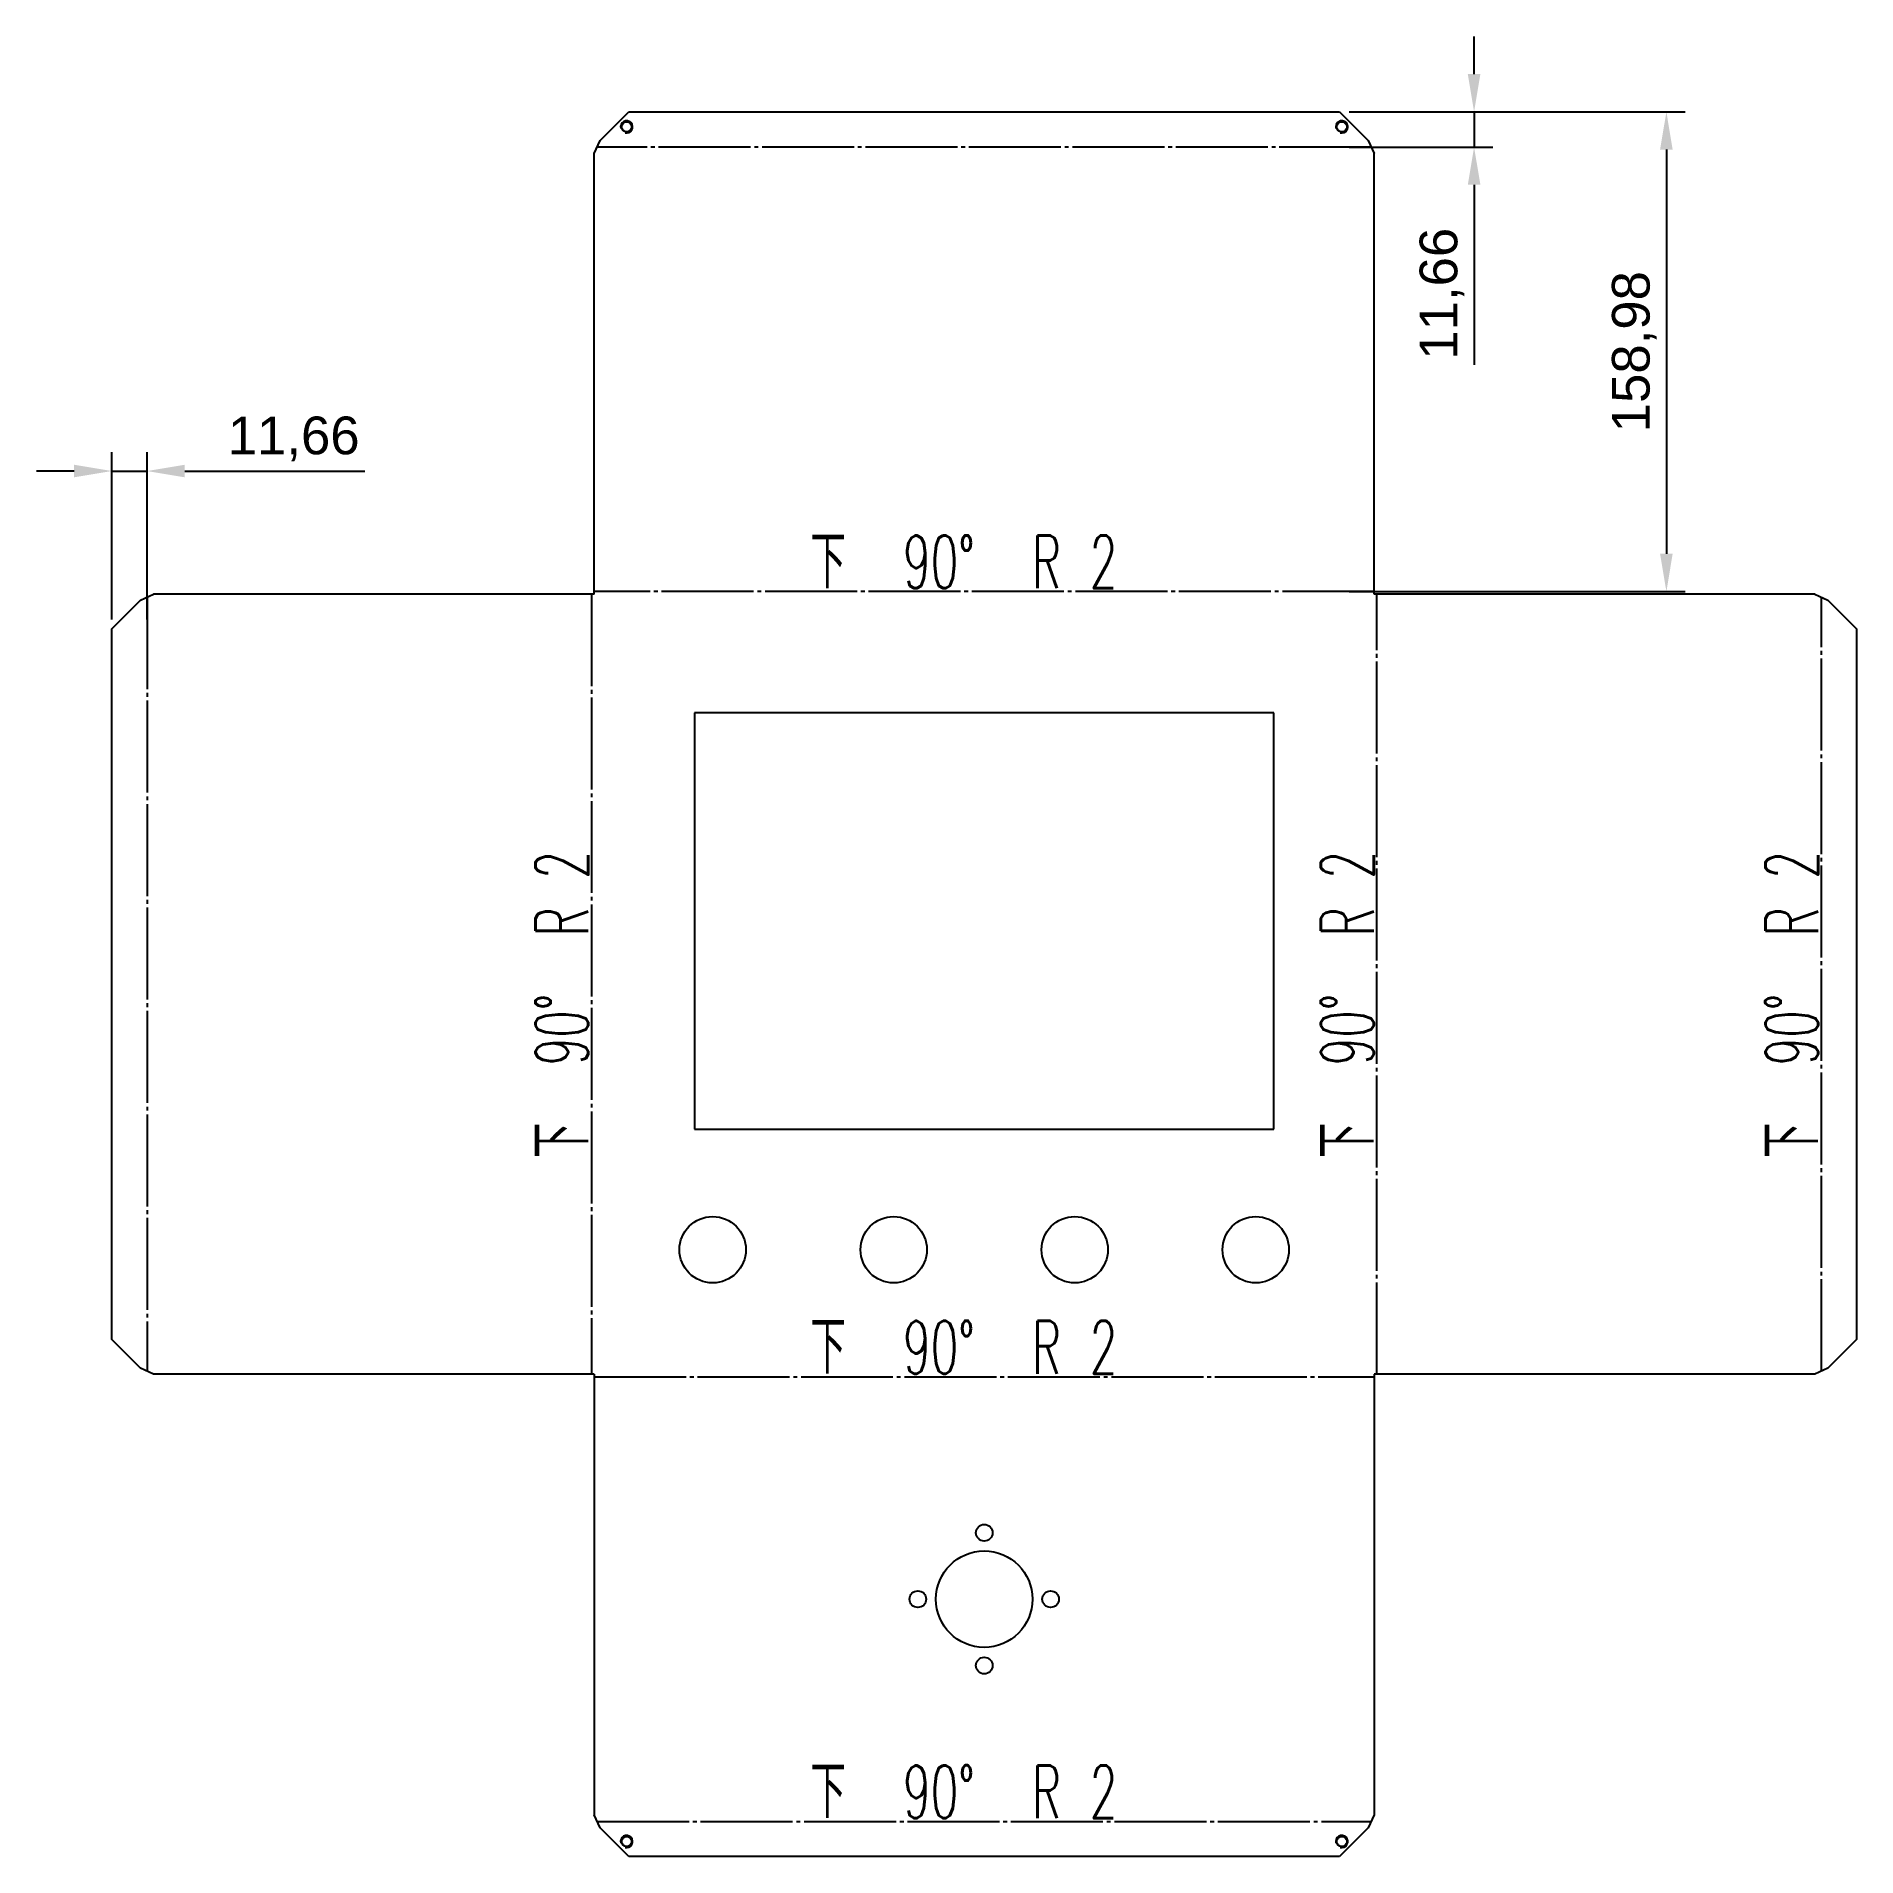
# Model space of a CAD drawing. Header units: millimetres. Extents: x -119 to 272154, y -82298 to 3601.
# Drawn here: x 4569 to 5172, y 2813 to 3417 of the extents above; entities that cross this region are included whole.
import ezdxf
from ezdxf.enums import TextEntityAlignment as Align

# ---------------------------------------------------------------- set-up
doc = ezdxf.new("R2010")
doc.units = ezdxf.units.MM
doc.linetypes.add('SLD-中心线', pattern=[34.29, 30.48, -1.27, 1.27, -1.27])
doc.linetypes.add('SLD-实线', pattern=[0])
doc.layers.add('标注线', color=3, linetype='Continuous', lineweight=18)
doc.styles.add('DIM', font='txt.shx', dxfattribs={"width": 0.8, "bigfont": 'bigfont.shx'})
doc.styles.add('SLDTEXTSTYLE7', font='TXT', dxfattribs={"width": 0.609091, "bigfont": 'bigfont'})
doc.styles.get("Standard").update_dxf_attribs({"font": 'arial.ttf'})
doc.dimstyles.new('ISO-25', dxfattribs={"dimscale": 5, "dimtxt": 2.5, "dimasz": 2.5, "dimexe": 1.25, "dimexo": 0.625, "dimtad": 1, "dimtxsty": 'Standard', "dimcen": 2.5, "dimadec": 0, "dimazin": 0, "dimtfac": 1, "dimtmove": 0, "dimatfit": 3, "dimfxl": 0, "dimarcsym": 0})

msp = doc.modelspace()

# ---------------------------------------------------------------- texts
at = {"color": 7, "linetype": 'Continuous', "char_height": 17.5, "attachment_point": 2, "style": 'SLDTEXTSTYLE7'}
for insert in [(4876.014, 3251.132), (4876.014, 2990.812), (4876.014, 2843.492)]:
    msp.add_mtext('\\M+189BA  90\\M+1818B  R 2', dxfattribs=dict(at, insert=insert))
at = {"color": 7, "linetype": 'Continuous', "char_height": 17.5, "attachment_point": 2, "rotation": 90, "style": 'SLDTEXTSTYLE7'}
for insert in [(4734.034, 3095.638), (4994.354, 3095.638), (5141.673, 3095.638)]:
    msp.add_mtext('\\M+189BA  90\\M+1818B  R 2', dxfattribs=dict(at, insert=insert))

# ---------------------------------------------------------------- blocks, each defined once
blk = doc.blocks.new('*D93')
at = {"color": 0, "lineweight": -2, "transparency": 16777216}
for p, q in [((4593.63, 3223.31), (4593.63, 3278.73)), ((4605.29, 3223.31), (4605.29, 3278.73)), ((4581.13, 3272.48), (4568.63, 3272.48)), ((4593.63, 3272.48), (4605.29, 3272.48)), ((4617.79, 3272.48), (4677.54, 3272.48))]:
    blk.add_line(p, q, dxfattribs=at)
at = {"color": 0, "transparency": 16777216}
for points in [[(4581.13, 3274.56), (4581.13, 3270.4), (4593.63, 3272.48)], [(4617.79, 3274.56), (4617.79, 3270.4), (4605.29, 3272.48)]]:
    blk.add_solid(points, dxfattribs=at)
at = {"layer": 'Defpoints', "color": 0, "transparency": 16777216}
for p in [(4605.29, 3272.48), (4593.63, 3220.19), (4605.29, 3220.19)]:
    blk.add_point(p, dxfattribs=at)
at = {"color": 0, "transparency": 16777216, "insert": (4653.91, 3283.12), "char_height": 12.5, "attachment_point": 5}
blk.add_mtext('11,66', dxfattribs=at)
blk = doc.blocks.new('*D94')
at = {"color": 0, "lineweight": -2, "transparency": 16777216}
for p, q in [((5045.13, 3404.03), (5045.13, 3416.53)), ((5003.69, 3391.53), (5051.38, 3391.53)), ((5045.13, 3391.53), (5045.13, 3379.87)), ((5003.69, 3379.87), (5051.38, 3379.87)), ((5045.13, 3367.37), (5045.13, 3307.63))]:
    blk.add_line(p, q, dxfattribs=at)
at = {"color": 0, "transparency": 16777216}
for points in [[(5043.05, 3404.03), (5047.22, 3404.03), (5045.13, 3391.53)], [(5043.05, 3367.37), (5047.22, 3367.37), (5045.13, 3379.87)]]:
    blk.add_solid(points, dxfattribs=at)
at = {"layer": 'Defpoints', "color": 0, "transparency": 16777216}
for p in [(5000.56, 3391.53), (5000.56, 3379.87), (5045.13, 3379.87)]:
    blk.add_point(p, dxfattribs=at)
at = {"color": 0, "transparency": 16777216, "insert": (5034.5, 3331.25), "char_height": 12.5, "attachment_point": 5, "rotation": 90}
blk.add_mtext('11,66', dxfattribs=at)
blk = doc.blocks.new('*D95')
at = {"color": 0, "lineweight": -2, "transparency": 16777216}
for p, q in [((5003.69, 3391.53), (5115.12, 3391.53)), ((5108.87, 3379.03), (5108.87, 3245.05)), ((5003.69, 3232.55), (5115.12, 3232.55))]:
    blk.add_line(p, q, dxfattribs=at)
at = {"color": 0, "transparency": 16777216}
for points in [[(5106.78, 3379.03), (5110.95, 3379.03), (5108.87, 3391.53)], [(5106.78, 3245.05), (5110.95, 3245.05), (5108.87, 3232.55)]]:
    blk.add_solid(points, dxfattribs=at)
at = {"layer": 'Defpoints', "color": 0, "transparency": 16777216}
for p in [(5000.56, 3391.53), (5000.56, 3232.55), (5108.87, 3232.55)]:
    blk.add_point(p, dxfattribs=at)
at = {"color": 0, "transparency": 16777216, "insert": (5098.23, 3312.04), "char_height": 12.5, "attachment_point": 5, "rotation": 90}
blk.add_mtext('158,98', dxfattribs=at)
blk = doc.blocks.new('*T90')
at = {"color": 0, "linetype": 'ByBlock', "lineweight": -2, "transparency": 16777216}
for p, q in [((0, 0), (127, 0)), ((0, 0), (0, -78)), ((63.5, 0), (63.5, -78)), ((127, 0), (127, -78)), ((0, -39), (127, -39)), ((0, -78), (127, -78))]:
    blk.add_line(p, q, dxfattribs=at)
at = {"color": 0, "transparency": 16777216, "char_height": 10, "width": 60.5, "attachment_point": 5}
for s, insert in [('{\\fSimSun|b0|i0|c134|p2;料 厚}', (31.75, -19.5)), ('{\\fSimSun|b0|i0|c134|p2;件 数}', (95.25, -19.5))]:
    blk.add_mtext(s, dxfattribs=dict(at, insert=insert))
blk = doc.blocks.new('圆心打标')
at = {"layer": '标注线'}
for p, q in [((0, 2.5), (0, -2.5)), ((-2.5, 0), (2.5, 0))]:
    blk.add_line(p, q, dxfattribs=at)
blk = doc.blocks.new('拆图参数')
blk.add_blockref('*T90', (-63.5, 78))
at = {"layer": '标注线'}
blk.add_blockref('圆心打标', (67219.69, -21339.81), dxfattribs=at)
at = {"style": 'DIM', "width": 0.8}
blk.add_attdef('1', text='', height=10, dxfattribs=at).set_placement((36.65, 19.27), align=Align.MIDDLE_CENTER)
blk.add_attdef('6', text='', height=10, dxfattribs=at).set_placement((-37.13, 18.91), align=Align.MIDDLE_LEFT)

# ---------------------------------------------------------------- dimensions: what is measured, and where the dimension line sits
for base, p2, picture, middle in [((5045.134, 3379.874), (5000.564, 3379.874), '*D94', (5034.497, 3331.251)), ((5108.867, 3232.554), (5000.564, 3232.554), '*D95', (5098.23, 3312.044))]:
    dim = msp.add_linear_dim(base=base, p1=(5000.564, 3391.534), p2=p2, angle=90, dimstyle='ISO-25')
    dim.commit()
    dim.dimension.update_dxf_attribs({"geometry": picture, "text_midpoint": middle})
dim = msp.add_linear_dim(base=(4605.291, 3272.479), p1=(4593.632, 3220.188), p2=(4605.291, 3220.188), dimstyle='ISO-25')
dim.commit()
dim.dimension.update_dxf_attribs({"geometry": '*D93', "text_midpoint": (4653.914, 3283.116)})

# ---------------------------------------------------------------- linework, layer by layer
at = {"color": 7, "linetype": 'SLD-实线'}
for p, q in [((4755.478, 3382.034), (4764.978, 3391.534)), ((4764.978, 3391.534), (5000.564, 3391.534)), ((5000.564, 3391.534), (5010.064, 3382.034)), ((4753.478, 3377.714), (4755.478, 3382.034)), ((5010.064, 3382.034), (5012.064, 3377.714)), ((4753.478, 3231.688), (4753.478, 3377.714)), ((5012.064, 3231.688), (5012.064, 3377.714)), ((4593.632, 3220.188), (4603.132, 3229.688)), ((4603.132, 3229.688), (4607.451, 3231.688)), ((4753.478, 3231.688), (4607.451, 3231.688)), ((5158.091, 3231.688), (5012.064, 3231.688)), ((5158.091, 3231.688), (5162.41, 3229.688)), ((5162.41, 3229.688), (5171.91, 3220.188)), ((4593.632, 2984.602), (4593.632, 3220.188)), ((5171.91, 3220.188), (5171.91, 2984.602)), ((4978.771, 3192.395), (4786.771, 3192.395)), ((4786.771, 3192.395), (4786.771, 3054.395)), ((4978.771, 3054.395), (4978.771, 3192.395)), ((4786.771, 3054.395), (4978.771, 3054.395)), ((4603.132, 2975.102), (4593.632, 2984.602)), ((5171.91, 2984.602), (5162.41, 2975.102)), ((4607.451, 2973.102), (4603.132, 2975.102)), ((5162.41, 2975.102), (5158.091, 2973.102)), ((4753.478, 2973.102), (4607.451, 2973.102)), ((4753.478, 2973.102), (4753.478, 2827.075)), ((5158.091, 2973.102), (5012.064, 2973.102)), ((5012.064, 2973.102), (5012.064, 2827.075)), ((4755.478, 2822.755), (4753.478, 2827.075)), ((5012.064, 2827.075), (5010.064, 2822.755)), ((4764.978, 2813.255), (4755.478, 2822.755)), ((5010.064, 2822.755), (5000.564, 2813.255)), ((5000.564, 2813.255), (4764.978, 2813.255))]:
    msp.add_line(p, q, dxfattribs=at)
at = {"color": 7, "linetype": 'SLD-中心线'}
for p, q in [((5011.064, 3379.874), (4754.478, 3379.874)), ((4605.291, 3230.688), (4605.291, 2974.102)), ((4752.611, 3231.688), (4752.611, 2973.102)), ((5012.064, 3232.554), (4753.478, 3232.554)), ((5012.931, 2973.102), (5012.931, 3231.688)), ((5160.25, 2974.102), (5160.25, 3230.688)), ((4753.478, 2972.235), (5012.064, 2972.235)), ((4754.478, 2824.915), (5011.064, 2824.915))]:
    msp.add_line(p, q, dxfattribs=at)
at = {"color": 7, "linetype": 'SLD-实线'}
for centre, radius in [((4764.271, 3386.534), 1.65), ((5001.271, 3386.534), 1.65), ((4792.771, 3014.395), 11), ((4852.771, 3014.395), 11), ((4912.771, 3014.395), 11), ((4972.771, 3014.395), 11), ((4882.771, 2920.575), 2.75), ((4882.771, 2898.575), 16), ((4860.771, 2898.575), 2.75), ((4904.771, 2898.575), 2.75), ((4882.771, 2876.575), 2.75), ((4764.271, 2818.255), 1.65), ((5001.271, 2818.255), 1.65)]:
    msp.add_circle(centre, radius, dxfattribs=at)
for centre in [(4764.271, 3386.534), (5001.271, 3386.534), (4764.271, 2818.255), (5001.271, 2818.255)]:
    msp.add_arc(centre, 2, 255, 195, dxfattribs=at)

# ---------------------------------------------------------------- block references
at = {"xscale": 4, "yscale": 4, "zscale": 4}
for p in [(2674.079, 3289.345), (3265.19, 3180.442), (516.998, 3173.134), (1954.94, 3071.54)]:
    msp.add_blockref('拆图参数', p, dxfattribs=at).add_auto_attribs({'1': '1', '6': '1.5'})

msp.set_redraw_order([(e.dxf.handle, doc.entitydb.next_handle()) for e in msp.query("TEXT MTEXT ATTDEF DIMENSION ARC_DIMENSION")])  # texts and dimensions are drawn at this point

doc.saveas('drawing.dxf')
